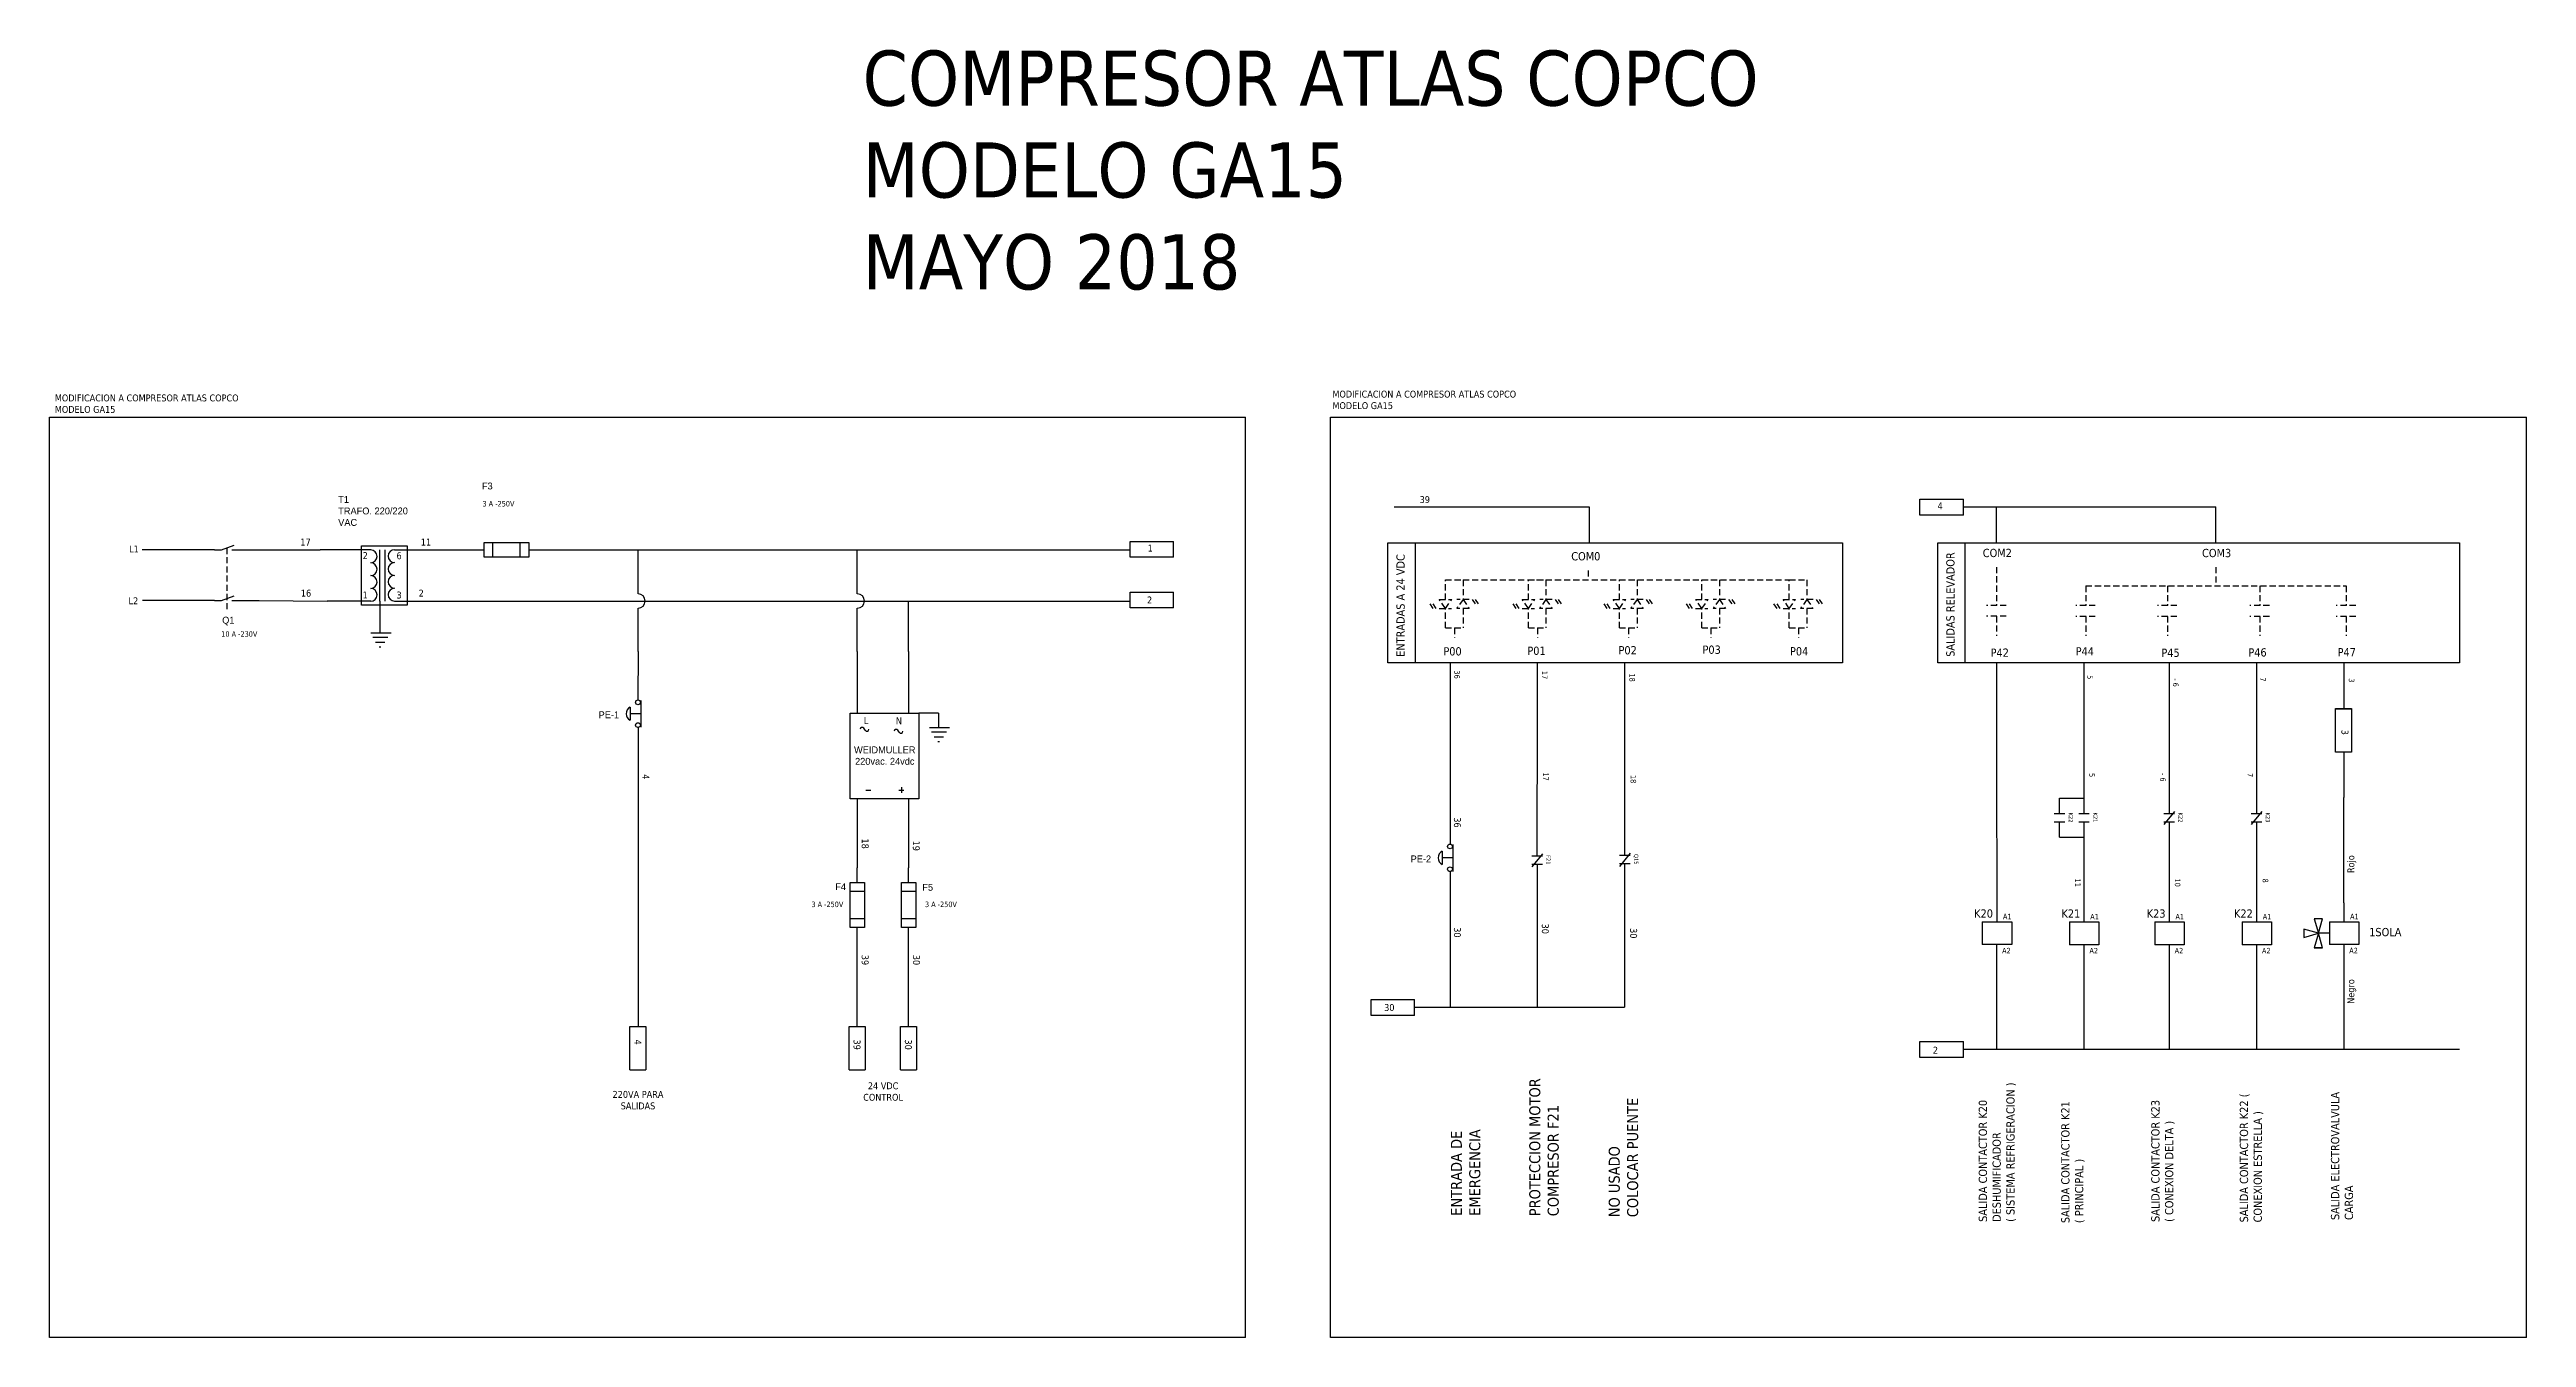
# Model space of a CAD drawing. Header units: millimetres. Extents: x 280 to 2517, y 686 to 1154.
# Drawn here: x 753 to 1652, y 686 to 1154 of the extents above; entities that cross this region are included whole.
import ezdxf
from ezdxf.enums import TextEntityAlignment as Align

# ---------------------------------------------------------------- set-up
doc = ezdxf.new("R2010")
doc.units = ezdxf.units.MM
doc.linetypes.add('LÍNEAS_OCULTAS2', pattern=[4.7625, 3.175, -1.5875])
doc.layers.add('0 @ 1', color=7, linetype='Continuous')
doc.layers.add('Capa1', color=7, linetype='LÍNEAS_OCULTAS2')
doc.styles.add('Tahoma', font='tahoma.ttf')

msp = doc.modelspace()

# ---------------------------------------------------------------- texts
at = {"style": 'Tahoma'}
for s, insert, char_height, width, attachment_point in [('COMPRESOR ATLAS COPCO MODELO GA15\\PMAYO 2018', (1048.274, 1153.151), 20, 365.48248, 1), ('MODIFICACION A COMPRESOR ATLAS COPCO\\PMODELO GA15', (755.313, 1028.327), 2.5, 99.3678, 1), ('MODIFICACION A COMPRESOR ATLAS COPCO\\PMODELO GA15', (1218.681, 1029.707), 2.5, 99.3678, 1), ('3 A -250V', (916.194, 989.693), 2, 16.59364, 2), ('39', (1250.307, 991.448), 2.5, 15.27778, 1), ('4', (1438.144, 989.14), 2.5, 15.27778, 1), ('L1', (782.259, 973.51), 2.5, 15.27778, 1), ('17', (844.356, 976.021), 2.5, 5.79093, 1), ('2', (866.968, 971.134), 2.5, 5.79093, 1), ('6', (879.226, 971.059), 2.5, 5.79093, 1), ('11', (888.028, 976.021), 2.5, 5.79093, 1), ('1', (1151.655, 973.816), 2.5, 15.27778, 1), ('COM0', (1305.291, 971.126), 3, 15.27778, 1), ('COM2', (1454.553, 972.322), 3, 15.27778, 1), ('COM3', (1534.09, 972.302), 3, 15.27778, 1), ('L2', (782.028, 954.702), 2.5, 15.27778, 1), ('16', (844.529, 957.48), 2.5, 4.54973, 1), ('1', (866.968, 956.799), 2.5, 5.79093, 1), ('3', (879.226, 956.799), 2.5, 5.79093, 1), ('2', (887.258, 957.48), 2.5, 4.54973, 1), ('2', (1151.425, 955.008), 2.5, 15.27778, 1), ('10 A -230V', (822.212, 942.404), 2, 16.59364, 2), ('P00', (1258.915, 936.63), 3, 15.27778, 1), ('P01', (1289.378, 936.837), 3, 15.27778, 1), ('P02', (1322.441, 937.015), 3, 15.27778, 1), ('P03', (1352.904, 937.222), 3, 15.27778, 1), ('P04', (1384.63, 936.644), 3, 15.27778, 1), ('P42', (1457.389, 936.138), 3, 15.27778, 1), ('P44', (1488.241, 936.631), 3, 15.27778, 1), ('P45', (1519.329, 936.119), 3, 15.27778, 1), ('P46', (1550.87, 936.234), 3, 15.27778, 1), ('P47', (1583.247, 936.302), 3, 15.27778, 1), ('L', (1048.744, 911.24), 2.5, 2.91491, 1), ('N', (1060.35, 911.16), 2.5, 3.06572, 1), ('3 A -250V', (1035.495, 844.312), 2, 16.59364, 2), ('3 A -250V', (1076.692, 844.312), 2, 16.59364, 2), ('K20', (1451.437, 841.487), 3, 4.60148, 1), ('A1', (1461.867, 839.867), 2, 4.60148, 1), ('K21', (1483.101, 841.468), 3, 4.60148, 1), ('A1', (1493.531, 839.848), 2, 4.60148, 1), ('K23', (1514.006, 841.468), 3, 4.60148, 1), ('A1', (1524.436, 839.848), 2, 4.60148, 1), ('K22', (1545.674, 841.468), 3, 4.60148, 1), ('A1', (1556.104, 839.848), 2, 4.60148, 1), ('A1', (1587.77, 839.881), 2, 4.60148, 1), ('A2', (1461.569, 827.515), 2, 4.60148, 1), ('A2', (1493.234, 827.496), 2, 4.60148, 1), ('A2', (1524.139, 827.496), 2, 4.60148, 1), ('A2', (1555.807, 827.496), 2, 4.60148, 1), ('A2', (1587.472, 827.53), 2, 4.60148, 1), ('1SOLA', (1594.708, 834.741), 3, 4.60148, 1), ('30', (1237.434, 807.112), 2.5, 15.27778, 1), ('2', (1436.455, 791.631), 2.5, 15.27778, 1), ('220VA PARA \\PSALIDAS', (966.809, 775.594), 2.5, 59.45217, 2), ('24 VDC\\PCONTROL', (1055.704, 778.706), 2.5, 59.45217, 2)]:
    msp.add_mtext(s, dxfattribs=dict(at, insert=insert, char_height=char_height, width=width, attachment_point=attachment_point))
at = {"char_height": 2.5}
for s, insert, width, attachment_point in [('T1\\PTRAFO. 220/220 VAC', (858.078, 991.483), 27.4476, 1), ('F3', (910.208, 996.371), 7.30496, 1), ('Q1', (815.988, 947.677), 7.30496, 1), ('PE-1', (952.525, 913.335), 7.30496, 1), ('WEIDMULLER\\P220vac. 24vdc', (1056.316, 900.628), 24.63793, 2), ('PE-2', (1247.038, 861.041), 7.30496, 1), ('F4', (1038.359, 850.96), 7.30496, 1), ('F5', (1069.935, 850.738), 7.30496, 1)]:
    msp.add_mtext(s, dxfattribs=dict(at, insert=insert, width=width, attachment_point=attachment_point))
at = {"style": 'Tahoma'}
for s, insert, char_height, width, attachment_point, rotation in [('SALIDAS RELEVADOR', (1441.308, 933.139), 3, 53.74005, 1, 90), ('ENTRADAS A 24 VDC', (1241.882, 933.139), 3, 53.74005, 1, 90), ('36', (1264.899, 928.188), 2, 15.27778, 1, 270), ('17', (1296.67, 928), 2, 15.27778, 1, 270), ('18', (1328.403, 927.086), 2, 15.27778, 1, 270), ('5', (1494.459, 926.477), 2, 15.27778, 1, 270), ('7', (1557.135, 925.699), 2, 15.27778, 1, 270), ('- 6', (1525.525, 925.374), 2, 15.27778, 1, 270), ('3', (1589.333, 925.342), 2, 15.27778, 1, 270), ('3', (1587.16, 906.68), 2.5, 15.27778, 1, 270), ('4', (970.873, 890.547), 2.5, 4.54973, 1, 270), ('17', (1297.084, 891.161), 2, 15.27778, 1, 270), ('18', (1328.817, 890.247), 2, 15.27778, 1, 270), ('5', (1495.171, 890.967), 2, 8.27999, 1, 270), ('- 6', (1520.909, 890.967), 2, 8.27999, 1, 270), ('7', (1552.578, 890.96), 2, 8.27999, 1, 270), ('36', (1265.254, 874.888), 2.5, 4.54973, 1, 270), ('18', (1050.457, 867.203), 2.5, 4.54973, 1, 270), ('19', (1068.998, 866.434), 2.5, 5.79093, 1, 270), ('Rojo', (1586.795, 857.888), 2.5, 25.60746, 2, 90.000124), ('11', (1490.009, 852.659), 2, 8.27999, 1, 270), ('10', (1526.221, 852.659), 2, 8.27999, 1, 270), ('8', (1558.057, 852.659), 2, 8.27999, 1, 270), ('30', (1297.133, 836.321), 2.5, 15.27778, 1, 270), ('30', (1265.254, 835.007), 2.5, 4.54973, 1, 270), ('30', (1329.166, 834.677), 2.5, 15.27778, 1, 270), ('39', (1050.457, 824.998), 2.5, 4.54973, 1, 270), ('30', (1069.067, 824.998), 2.5, 4.54973, 1, 270), ('Negro', (1586.795, 811.681), 2.5, 25.60746, 2, 90.000124), ('4', (967.974, 794.275), 2.5, 15.27778, 1, 270), ('39', (1047.508, 794.275), 2.5, 15.27778, 1, 270), ('30', (1066.117, 794.275), 2.5, 15.27778, 1, 270), ('PROTECCION MOTOR COMPRESOR F21', (1290.072, 730.121), 4, 57.07159, 1, 90), ('NO USADO\\PCOLOCAR PUENTE', (1318.885, 729.777), 4, 84.44629, 1, 90), ('SALIDA CONTACTOR K20 \\PDESHUMIFICADOR\\P( SISTEMA REFRIGERACION )', (1453.081, 728.078), 3, 55.74656, 1, 90), ('SALIDA CONTACTOR K22 ( CONEXION ESTRELLA )', (1547.777, 727.887), 3, 47.70901, 1, 90), ('SALIDA ELECTROVALVULA CARGA', (1580.835, 728.744), 3, 49.14371, 1, 90), ('SALIDA CONTACTOR K21 \\P( PRINCIPAL )', (1483.002, 727.629), 3, 79.94262, 1, 90), ('SALIDA CONTACTOR K23 \\P( CONEXION DELTA )', (1515.65, 728.059), 3, 50.68944, 1, 90), ('ENTRADA DE  EMERGENCIA', (1261.628, 730.284), 4, 53.49894, 1, 90)]:
    msp.add_mtext(s, dxfattribs=dict(at, insert=insert, char_height=char_height, width=width, attachment_point=attachment_point, rotation=rotation))

# ---------------------------------------------------------------- blocks, each defined once
blk = doc.blocks.new('*U20')
at = {"linetype": 'Continuous'}
for p, q in [((-2.4, 1.92), (2.4, -1.92)), ((-1.5, 1.92), (-1.5, -1.92)), ((1.5, 1.92), (1.5, -1.92))]:
    blk.add_line(p, q, dxfattribs=at)
at = {"style": 'Tahoma'}
for tag, p in [('Descripción', (0, 8.73)), ('Diseñador de referencia', (-0.18, 3.37))]:
    blk.add_attdef(tag, text='', height=1.5, dxfattribs=at).set_placement(p, align=Align.CENTER)
at = {"linetype": 'Continuous', "style": 'Tahoma', "flags": 8}
blk.add_attdef('Terminal 1', text='', height=1.5, dxfattribs=at).set_placement((-3.17, -0.8), align=Align.TOP_RIGHT)
blk.add_attdef('Terminal 2', text='', height=1.5, dxfattribs=at).set_placement((3.17, -0.8), align=Align.TOP_LEFT)
blk = doc.blocks.new('*U23')
at = {"linetype": 'Continuous'}
for p, q in [((-1.5, 1.92), (-1.5, -1.92)), ((1.5, 1.92), (1.5, -1.92))]:
    blk.add_line(p, q, dxfattribs=at)
at = {"style": 'Tahoma'}
for tag, p in [('Descripción', (0, 8.73)), ('Diseñador de referencia', (-0.18, 3.37))]:
    blk.add_attdef(tag, text='', height=1.5, dxfattribs=at).set_placement(p, align=Align.CENTER)
at = {"linetype": 'Continuous', "style": 'Tahoma', "flags": 8}
blk.add_attdef('Terminal 1', text='', height=1.5, dxfattribs=at).set_placement((-3.17, -0.8), align=Align.TOP_RIGHT)
blk.add_attdef('Terminal 2', text='', height=1.5, dxfattribs=at).set_placement((3.17, -0.8), align=Align.TOP_LEFT)

# ---------------------------------------------------------------- linework, layer by layer
for p, q in [((753.383, 686.128), (753.383, 1020.128)), ((753.383, 1020.128), (1187.178, 1020.128)), ((1187.178, 686.128), (1187.178, 1020.128)), ((1217.948, 686.128), (1217.948, 1020.128)), ((1217.948, 1020.128), (1651.743, 1020.128)), ((1651.743, 686.128), (1651.743, 1020.128)), ((1431.78, 990.34), (1447.55, 990.34)), ((1431.78, 984.577), (1431.78, 990.34)), ((1447.55, 984.577), (1447.55, 990.34)), ((1241.11, 987.533), (1311.757, 987.533)), ((1311.757, 987.533), (1311.757, 974.499)), ((1447.55, 984.577), (1431.78, 984.577)), ((1447.55, 987.533), (1539.122, 987.533)), ((1459.585, 974.499), (1459.585, 987.533)), ((1539.122, 974.499), (1539.122, 987.533)), ((813.252, 971.903), (787.022, 971.903)), ((813.197, 971.918), (815.697, 971.918)), ((815.697, 971.918), (820.396, 973.628)), ((819.547, 971.903), (829.473, 971.903)), ((829.473, 971.903), (851.539, 971.903)), ((869.879, 971.903), (851.539, 971.903)), ((873.202, 953.293), (873.202, 971.903)), ((875.112, 953.293), (875.112, 971.903)), ((878.518, 971.986), (896.023, 971.986)), ((896.023, 971.986), (910.966, 971.973)), ((914.114, 969.336), (914.114, 974.612)), ((924.036, 969.336), (924.036, 974.612)), ((927.187, 971.975), (1145.291, 971.973)), ((966.824, 955.971), (966.824, 971.975)), ((1046.345, 955.971), (1046.345, 971.975)), ((1145.291, 975.016), (1161.061, 975.016)), ((1145.291, 969.252), (1145.291, 975.016)), ((1161.061, 969.252), (1161.061, 975.016)), ((1248.663, 974.499), (1248.663, 930.931)), ((1448.089, 974.499), (1448.089, 930.931)), ((1161.061, 969.252), (1145.291, 969.252)), ((813.252, 953.515), (787.048, 953.515)), ((813.197, 953.53), (815.697, 953.53)), ((815.697, 953.53), (820.396, 955.24)), ((819.547, 953.515), (829.473, 953.515)), ((829.473, 953.515), (854.134, 953.293)), ((869.879, 953.293), (854.134, 953.293)), ((873.202, 953.293), (873.202, 946.5)), ((878.518, 953.376), (896.041, 953.376)), ((896.041, 953.376), (1145.317, 953.376)), ((1064.953, 935.036), (1064.953, 953.376)), ((1145.317, 956.628), (1161.087, 956.628)), ((1145.317, 950.865), (1145.317, 956.628)), ((1161.087, 950.865), (1161.087, 956.628)), ((873.202, 946.5), (873.202, 941.791)), ((966.822, 935.036), (966.822, 950.781)), ((1046.343, 935.036), (1046.343, 950.781)), ((1161.087, 950.865), (1145.317, 950.865)), ((869.922, 941.791), (877.233, 941.791)), ((870.694, 940.203), (876.053, 940.203)), ((871.647, 938.478), (874.963, 938.478)), ((872.964, 936.754), (873.509, 936.754)), ((966.822, 935.036), (966.807, 917.478)), ((1046.347, 935.036), (1046.354, 912.672)), ((1064.953, 935.036), (1064.964, 912.672)), ((1261.32, 930.943), (1261.32, 923.538)), ((1261.32, 930.931), (1261.32, 918.916)), ((1292.989, 930.937), (1292.989, 912.816)), ((1324.658, 930.931), (1324.658, 923.526)), ((1324.658, 930.931), (1324.658, 912.809)), ((1459.585, 930.842), (1459.585, 914.3)), ((1491.254, 930.836), (1491.254, 914.293)), ((1522.154, 930.823), (1522.154, 914.28)), ((1553.824, 930.862), (1553.824, 914.319)), ((1553.824, 930.816), (1553.824, 923.411)), ((1585.493, 930.9), (1585.493, 914.358)), ((1585.493, 930.855), (1585.493, 923.45)), ((1585.493, 930.855), (1585.493, 923.45)), ((967.838, 917.279), (967.838, 907.547)), ((1261.32, 918.916), (1261.32, 881.283)), ((964.021, 914.858), (964.021, 910.098)), ((967.782, 912.478), (964.021, 912.478)), ((966.82, 907.478), (966.82, 896.427)), ((1075.806, 912.672), (1068.631, 912.672)), ((1072.525, 907.439), (1079.837, 907.439)), ((1075.806, 912.672), (1075.806, 907.439)), ((1292.989, 912.816), (1292.783, 860.883)), ((1324.658, 912.809), (1324.636, 860.989)), ((1459.585, 914.3), (1459.585, 876.167)), ((1491.254, 914.293), (1491.251, 881.82)), ((1522.154, 914.28), (1522.154, 876.147)), ((1553.824, 914.319), (1553.827, 876.147)), ((1582.537, 898.588), (1582.537, 914.358)), ((1582.537, 914.358), (1588.3, 914.358)), ((1582.537, 898.588), (1582.537, 914.358)), ((1582.537, 914.358), (1588.3, 914.358)), ((1582.537, 898.543), (1582.537, 914.313)), ((1582.537, 914.313), (1588.3, 914.313)), ((1582.537, 898.543), (1582.537, 914.313)), ((1582.537, 914.313), (1588.3, 914.313)), ((1582.537, 898.543), (1582.537, 914.313)), ((1582.537, 914.313), (1588.3, 914.313)), ((1582.537, 898.543), (1582.537, 914.313)), ((1582.537, 914.313), (1588.3, 914.313)), ((1588.3, 914.358), (1588.3, 898.588)), ((1588.3, 914.358), (1588.3, 898.588)), ((1588.3, 914.313), (1588.3, 898.543)), ((1588.3, 914.313), (1588.3, 898.543)), ((1588.3, 914.313), (1588.3, 898.543)), ((1588.3, 914.313), (1588.3, 898.543)), ((1049.241, 906.474), (1048.712, 907.184)), ((1061.537, 905.765), (1061.008, 906.475)), ((1073.297, 905.851), (1078.656, 905.851)), ((1074.251, 904.127), (1077.566, 904.127)), ((1075.568, 902.403), (1076.113, 902.403)), ((1582.537, 898.634), (1588.3, 898.634)), ((1585.493, 898.634), (1585.493, 882.074)), ((966.82, 896.427), (966.82, 865.832)), ((1046.354, 881.557), (1046.354, 856.556)), ((1049.432, 884.783), (1051.287, 884.783)), ((1061.399, 884.783), (1063.254, 884.783)), ((1062.327, 885.862), (1062.327, 883.753)), ((1064.963, 881.557), (1064.963, 872.326)), ((1261.32, 881.283), (1261.32, 865.184)), ((1261.32, 881.283), (1261.32, 865.184)), ((1459.585, 887.833), (1459.59, 873.167)), ((1482.377, 876.147), (1482.377, 881.82)), ((1482.377, 881.82), (1491.252, 881.82)), ((1491.254, 887.814), (1491.258, 876.147)), ((1522.154, 887.814), (1522.158, 876.147)), ((1553.824, 887.814), (1553.827, 876.147)), ((1585.493, 843.803), (1585.493, 882.074)), ((1064.963, 872.326), (1064.963, 856.556)), ((1459.59, 873.167), (1459.593, 861.5)), ((1482.377, 867.709), (1482.377, 873.147)), ((1491.254, 873.147), (1491.258, 861.481)), ((1522.159, 873.147), (1522.163, 861.481)), ((1553.827, 873.147), (1553.831, 861.481)), ((966.82, 865.832), (966.82, 850.063)), ((1258.534, 862.564), (1258.534, 857.803)), ((1262.35, 864.985), (1262.35, 855.253)), ((1482.377, 867.709), (1491.252, 867.709)), ((1046.354, 851.187), (1046.354, 856.556)), ((1064.963, 851.187), (1064.963, 856.556)), ((1262.295, 860.184), (1258.534, 860.184)), ((1261.426, 855.19), (1261.426, 805.958)), ((1292.889, 857.877), (1292.889, 805.958)), ((1324.636, 857.989), (1324.636, 805.958)), ((1459.593, 861.5), (1459.593, 836.937)), ((1491.258, 861.481), (1491.254, 843.784)), ((1522.163, 861.481), (1522.163, 836.918)), ((1553.831, 861.481), (1553.831, 836.918)), ((966.82, 850.063), (966.82, 799.015)), ((966.82, 850.063), (966.82, 845.465)), ((1043.716, 848.04), (1048.992, 848.04)), ((1062.325, 848.04), (1067.602, 848.04)), ((1043.716, 838.117), (1048.992, 838.117)), ((1062.325, 838.117), (1067.602, 838.117)), ((1454.352, 836.937), (1465.033, 836.937)), ((1454.352, 836.937), (1454.352, 828.693)), ((1465.033, 836.937), (1465.033, 828.693)), ((1486.016, 836.918), (1496.698, 836.918)), ((1486.016, 836.918), (1486.016, 828.674)), ((1491.254, 843.784), (1491.254, 836.932)), ((1496.698, 836.918), (1496.698, 828.674)), ((1516.921, 836.918), (1527.603, 836.918)), ((1516.921, 836.918), (1516.921, 828.674)), ((1527.603, 836.918), (1527.603, 828.674)), ((1548.59, 836.918), (1559.271, 836.918)), ((1548.59, 836.918), (1548.59, 828.674)), ((1559.271, 836.918), (1559.271, 828.674)), ((1574.776, 838.107), (1576.276, 832.831)), ((1577.776, 838.107), (1574.776, 838.107)), ((1576.276, 832.831), (1577.776, 838.107)), ((1580.301, 836.951), (1590.982, 836.951)), ((1580.301, 836.951), (1580.301, 828.707)), ((1585.493, 843.803), (1585.493, 836.951)), ((1590.982, 836.951), (1590.982, 828.707)), ((1046.354, 799.015), (1046.354, 834.966)), ((1064.963, 829.597), (1064.963, 834.966)), ((1064.963, 799.015), (1064.963, 834.966)), ((1465.033, 828.693), (1454.352, 828.693)), ((1459.59, 828.693), (1459.59, 790.668)), ((1496.698, 828.674), (1486.016, 828.674)), ((1491.254, 828.688), (1491.254, 821.837)), ((1527.603, 828.674), (1516.921, 828.674)), ((1522.159, 828.674), (1522.159, 790.648)), ((1559.271, 828.674), (1548.59, 828.674)), ((1553.827, 828.674), (1553.827, 790.655)), ((1576.276, 832.831), (1571, 834.331)), ((1571, 834.331), (1571, 831.331)), ((1571, 831.331), (1576.276, 832.831)), ((1576.276, 832.831), (1574.776, 827.556)), ((1574.776, 827.556), (1577.776, 827.556)), ((1577.437, 827.556), (1575.115, 827.556)), ((1580.301, 832.831), (1576.276, 832.831)), ((1577.776, 827.556), (1576.276, 832.831)), ((1590.982, 828.707), (1580.301, 828.707)), ((1585.493, 828.707), (1585.493, 821.856)), ((1491.254, 821.837), (1491.254, 790.668)), ((1585.493, 821.856), (1585.493, 821.856)), ((1585.493, 821.856), (1585.493, 790.704)), ((1232.694, 808.765), (1248.464, 808.765)), ((1232.694, 803.001), (1232.694, 808.765)), ((1248.464, 803.001), (1248.464, 808.765)), ((1248.464, 803.001), (1232.694, 803.001)), ((1248.464, 805.958), (1324.636, 805.958)), ((963.864, 783.246), (963.864, 799.015)), ((963.864, 799.015), (969.627, 799.015)), ((963.864, 783.246), (963.864, 799.015)), ((963.864, 799.015), (969.627, 799.015)), ((969.627, 799.015), (969.627, 783.246)), ((969.627, 799.015), (969.627, 783.246)), ((1043.398, 783.246), (1043.398, 799.015)), ((1043.398, 799.015), (1049.161, 799.015)), ((1043.398, 783.246), (1043.398, 799.015)), ((1043.398, 799.015), (1049.161, 799.015)), ((1049.161, 799.015), (1049.161, 783.246)), ((1049.161, 799.015), (1049.161, 783.246)), ((1062.007, 783.246), (1062.007, 799.015)), ((1062.007, 799.015), (1067.771, 799.015)), ((1062.007, 783.246), (1062.007, 799.015)), ((1062.007, 799.015), (1067.771, 799.015)), ((1067.771, 799.015), (1067.771, 783.246)), ((1067.771, 799.015), (1067.771, 783.246)), ((1431.754, 793.525), (1447.524, 793.525)), ((1431.754, 787.761), (1431.754, 793.525)), ((1447.524, 787.761), (1447.524, 793.525)), ((1447.524, 790.717), (1627.411, 790.717)), ((963.864, 783.246), (969.627, 783.246)), ((1043.398, 783.246), (1049.161, 783.246)), ((1062.007, 783.246), (1067.771, 783.246)), ((1447.524, 787.761), (1431.754, 787.761)), ((1187.178, 686.128), (753.383, 686.128)), ((1651.743, 686.128), (1217.948, 686.128))]:
    msp.add_line(p, q)
for points in [[(866.539, 951.89), (866.539, 973.39), (883.122, 973.39), (883.122, 951.89)], [(910.966, 969.336), (910.966, 974.612), (927.187, 974.612), (927.187, 969.336)], [(1238.826, 974.499), (1403.618, 974.499), (1403.618, 930.931), (1238.826, 930.931)], [(1438.208, 974.499), (1627.411, 974.499), (1627.411, 930.931), (1438.208, 930.931)], [(1043.814, 912.672), (1068.631, 912.672), (1068.631, 881.557), (1043.814, 881.557)], [(1043.716, 851.187), (1048.992, 851.187), (1048.992, 834.966), (1043.716, 834.966)], [(1062.325, 851.187), (1067.602, 851.187), (1067.602, 834.966), (1062.325, 834.966)]]:
    msp.add_lwpolyline(points, close=True)
for centre in [(966.807, 916.618), (966.807, 908.338), (1261.32, 864.324), (1261.32, 856.044)]:
    msp.add_circle(centre, 0.86)
for centre, radius, start, end in [((869.879, 969.577), 2.326, 270, 90), ((878.518, 969.66), 2.326, 90, 270), ((869.879, 964.924), 2.326, 270, 90), ((869.879, 960.272), 2.326, 270, 90), ((878.518, 965.007), 2.326, 90, 270), ((878.518, 960.355), 2.326, 90, 270), ((869.879, 955.619), 2.326, 270, 90), ((878.518, 955.702), 2.326, 90, 270), ((966.824, 953.376), 2.595, 270, 90), ((1046.345, 953.376), 2.595, 270, 90), ((965.156, 912.478), 2.637, 115.489205, 244.510795), ((1048.09, 906.831), 0.715, 29.601538, 180), ((1049.861, 906.831), 0.715, 209.932632, 0), ((1060.386, 906.121), 0.715, 29.601538, 180), ((1062.157, 906.121), 0.715, 209.932632, 0), ((1259.669, 860.184), 2.637, 115.489205, 244.510795)]:
    msp.add_arc(centre, radius, start, end)
at = {"layer": 'Capa1', "ltscale": 0.7}
for p, q in [((817.651, 972.629), (817.651, 950.057)), ((1311.465, 964.462), (1311.465, 961.015)), ((1459.585, 965.69), (1459.585, 958.89)), ((1539.122, 965.67), (1539.122, 958.871)), ((1255.184, 950.724), (1254.084, 952.32)), ((1256.285, 950.724), (1255.184, 952.32)), ((1257.438, 953.916), (1261.936, 953.916)), ((1259.639, 950.724), (1257.438, 953.916)), ((1259.639, 953.916), (1259.639, 961.015)), ((1259.639, 961.015), (1266.037, 961.015)), ((1259.639, 950.724), (1261.936, 953.916)), ((1266.037, 953.916), (1263.74, 950.724)), ((1268.29, 953.916), (1263.793, 953.916)), ((1266.037, 961.015), (1266.037, 953.916)), ((1266.037, 961.015), (1384.374, 961.015)), ((1266.037, 953.916), (1268.237, 950.724)), ((1269.391, 953.916), (1270.491, 952.32)), ((1270.491, 953.916), (1271.591, 952.32)), ((1285.28, 950.724), (1284.179, 952.32)), ((1286.38, 950.724), (1285.28, 952.32)), ((1287.533, 953.916), (1292.031, 953.916)), ((1289.734, 950.724), (1287.533, 953.916)), ((1289.734, 953.916), (1289.734, 961.015)), ((1289.734, 961.015), (1296.132, 961.015)), ((1289.734, 950.724), (1292.031, 953.916)), ((1296.132, 953.916), (1293.835, 950.724)), ((1298.386, 953.916), (1293.888, 953.916)), ((1296.132, 961.015), (1296.132, 953.916)), ((1296.132, 953.916), (1298.333, 950.724)), ((1299.486, 953.916), (1300.586, 952.32)), ((1300.586, 953.916), (1301.687, 952.32)), ((1318.296, 950.724), (1317.195, 952.32)), ((1319.396, 950.724), (1318.296, 952.32)), ((1320.549, 953.916), (1325.047, 953.916)), ((1322.75, 950.724), (1320.549, 953.916)), ((1322.75, 953.916), (1322.75, 961.015)), ((1322.75, 961.015), (1329.148, 961.015)), ((1322.75, 950.724), (1325.047, 953.916)), ((1329.148, 953.916), (1326.851, 950.724)), ((1331.402, 953.916), (1326.904, 953.916)), ((1329.148, 961.015), (1329.148, 953.916)), ((1329.148, 953.916), (1331.349, 950.724)), ((1332.502, 953.916), (1333.602, 952.32)), ((1333.602, 953.916), (1334.703, 952.32)), ((1348.177, 950.724), (1347.076, 952.32)), ((1349.277, 950.724), (1348.177, 952.32)), ((1350.43, 953.916), (1354.928, 953.916)), ((1352.631, 950.724), (1350.43, 953.916)), ((1352.631, 953.916), (1352.631, 961.015)), ((1352.631, 961.015), (1359.029, 961.015)), ((1352.631, 950.724), (1354.928, 953.916)), ((1359.029, 953.916), (1356.732, 950.724)), ((1361.283, 953.916), (1356.785, 953.916)), ((1359.029, 961.015), (1359.029, 953.916)), ((1359.029, 953.916), (1361.23, 950.724)), ((1362.383, 953.916), (1363.483, 952.32)), ((1363.483, 953.916), (1364.584, 952.32)), ((1379.92, 950.724), (1378.819, 952.32)), ((1381.02, 950.724), (1379.92, 952.32)), ((1382.173, 953.916), (1386.671, 953.916)), ((1384.374, 950.724), (1382.173, 953.916)), ((1384.374, 953.916), (1384.374, 961.015)), ((1384.374, 961.015), (1390.772, 961.015)), ((1384.374, 950.724), (1386.671, 953.916)), ((1390.772, 953.916), (1388.475, 950.724)), ((1393.026, 953.916), (1388.528, 953.916)), ((1390.772, 961.015), (1390.772, 953.916)), ((1390.772, 953.916), (1392.973, 950.724)), ((1394.126, 953.916), (1395.226, 952.32)), ((1395.226, 953.916), (1396.327, 952.32)), ((1459.585, 958.89), (1459.585, 951.791)), ((1491.896, 958.871), (1491.896, 951.771)), ((1491.896, 958.871), (1586.349, 958.871)), ((1491.896, 958.871), (1491.896, 951.771)), ((1521.524, 958.871), (1521.524, 951.771)), ((1555.036, 958.871), (1555.036, 951.771)), ((1586.349, 958.871), (1586.349, 951.771)), ((1257.385, 950.724), (1261.883, 950.724)), ((1259.639, 943.625), (1259.639, 950.724)), ((1259.639, 943.625), (1266.037, 943.625)), ((1259.639, 943.625), (1266.037, 943.625)), ((1262.965, 943.625), (1262.965, 940.178)), ((1268.237, 950.724), (1263.74, 950.724)), ((1268.237, 950.724), (1263.74, 950.724)), ((1266.037, 950.724), (1266.037, 943.625)), ((1287.48, 950.724), (1291.978, 950.724)), ((1289.734, 943.625), (1289.734, 950.724)), ((1289.734, 943.625), (1296.132, 943.625)), ((1289.734, 943.625), (1296.132, 943.625)), ((1293.06, 943.625), (1293.06, 940.178)), ((1298.333, 950.724), (1293.835, 950.724)), ((1298.333, 950.724), (1293.835, 950.724)), ((1296.132, 950.724), (1296.132, 943.625)), ((1320.496, 950.724), (1324.994, 950.724)), ((1322.75, 943.625), (1322.75, 950.724)), ((1322.75, 943.625), (1329.148, 943.625)), ((1322.75, 943.625), (1329.148, 943.625)), ((1326.076, 943.625), (1326.076, 940.178)), ((1331.349, 950.724), (1326.851, 950.724)), ((1331.349, 950.724), (1326.851, 950.724)), ((1329.148, 950.724), (1329.148, 943.625)), ((1350.377, 950.724), (1354.875, 950.724)), ((1352.631, 943.625), (1352.631, 950.724)), ((1352.631, 943.625), (1359.029, 943.625)), ((1352.631, 943.625), (1359.029, 943.625)), ((1355.957, 943.625), (1355.957, 940.178)), ((1361.23, 950.724), (1356.732, 950.724)), ((1361.23, 950.724), (1356.732, 950.724)), ((1359.029, 950.724), (1359.029, 943.625)), ((1382.12, 950.724), (1386.618, 950.724)), ((1384.374, 943.625), (1384.374, 950.724)), ((1384.374, 943.625), (1390.772, 943.625)), ((1384.374, 943.625), (1390.772, 943.625)), ((1387.7, 943.625), (1387.7, 940.178)), ((1392.973, 950.724), (1388.475, 950.724)), ((1392.973, 950.724), (1388.475, 950.724)), ((1390.772, 950.724), (1390.772, 943.625)), ((1463.037, 951.791), (1455.938, 951.791)), ((1463.037, 947.831), (1455.938, 947.831)), ((1459.585, 947.831), (1459.585, 940.731)), ((1495.348, 951.771), (1488.249, 951.771)), ((1495.348, 951.771), (1488.249, 951.771)), ((1495.348, 947.811), (1488.249, 947.811)), ((1495.348, 947.811), (1488.249, 947.811)), ((1491.896, 947.811), (1491.896, 940.712)), ((1491.896, 947.811), (1491.896, 940.712)), ((1491.896, 947.811), (1491.896, 940.712)), ((1524.976, 951.771), (1517.877, 951.771)), ((1524.976, 947.811), (1517.877, 947.811)), ((1521.524, 947.811), (1521.524, 940.712)), ((1521.524, 947.811), (1521.524, 940.712)), ((1558.488, 951.771), (1551.389, 951.771)), ((1558.488, 947.811), (1551.389, 947.811)), ((1555.036, 947.811), (1555.036, 940.712)), ((1555.036, 947.811), (1555.036, 940.712)), ((1589.801, 951.771), (1582.702, 951.771)), ((1589.801, 947.811), (1582.702, 947.811)), ((1586.349, 947.811), (1586.349, 940.712)), ((1586.349, 947.811), (1586.349, 940.712))]:
    msp.add_line(p, q, dxfattribs=at)

# ---------------------------------------------------------------- block references
at = {"layer": '0 @ 1'}
ref = msp.add_blockref('*U23', (1482.377, 874.647), dxfattribs=dict(at, rotation=270))
ref.add_attrib('Diseñador de referencia', 'K22', dxfattribs={"layer": '0', "height": 1.5, "rotation": 270, "style": 'Tahoma'}).set_placement((1485.747, 874.827), align=Align.CENTER)
ref = msp.add_blockref('*U23', (1491.254, 874.647), dxfattribs=dict(at, rotation=270))
ref.add_attrib('Diseñador de referencia', 'K21', dxfattribs={"layer": '0', "height": 1.5, "rotation": 270, "style": 'Tahoma'}).set_placement((1494.623, 874.827), align=Align.CENTER)
ref = msp.add_blockref('*U20', (1522.159, 874.647), dxfattribs=dict(at, rotation=270))
ref.add_attrib('Diseñador de referencia', 'K22', dxfattribs={"layer": '0', "height": 1.5, "rotation": 270, "style": 'Tahoma'}).set_placement((1525.528, 874.827), align=Align.CENTER)
ref = msp.add_blockref('*U20', (1553.827, 874.647), dxfattribs=dict(at, rotation=270))
ref.add_attrib('Diseñador de referencia', 'K23', dxfattribs={"layer": '0', "height": 1.5, "rotation": 270, "style": 'Tahoma'}).set_placement((1557.196, 874.827), align=Align.CENTER)
ref = msp.add_blockref('*U20', (1292.894, 859.282), dxfattribs=dict(at, rotation=270))
ref.add_attrib('Diseñador de referencia', 'F21', dxfattribs={"layer": '0', "height": 1.5, "rotation": 270, "style": 'Tahoma'}).set_placement((1296.264, 859.462), align=Align.CENTER)
ref = msp.add_blockref('*U20', (1324.747, 859.489), dxfattribs=dict(at, rotation=270))
ref.add_attrib('Diseñador de referencia', 'Q15', dxfattribs={"layer": '0', "height": 1.5, "rotation": 270, "style": 'Tahoma'}).set_placement((1328.117, 859.668), align=Align.CENTER)

msp.set_redraw_order([(e.dxf.handle, doc.entitydb.next_handle()) for e in msp.query("TEXT MTEXT ATTDEF DIMENSION ARC_DIMENSION")])  # texts and dimensions are drawn at this point

doc.saveas('drawing.dxf')
